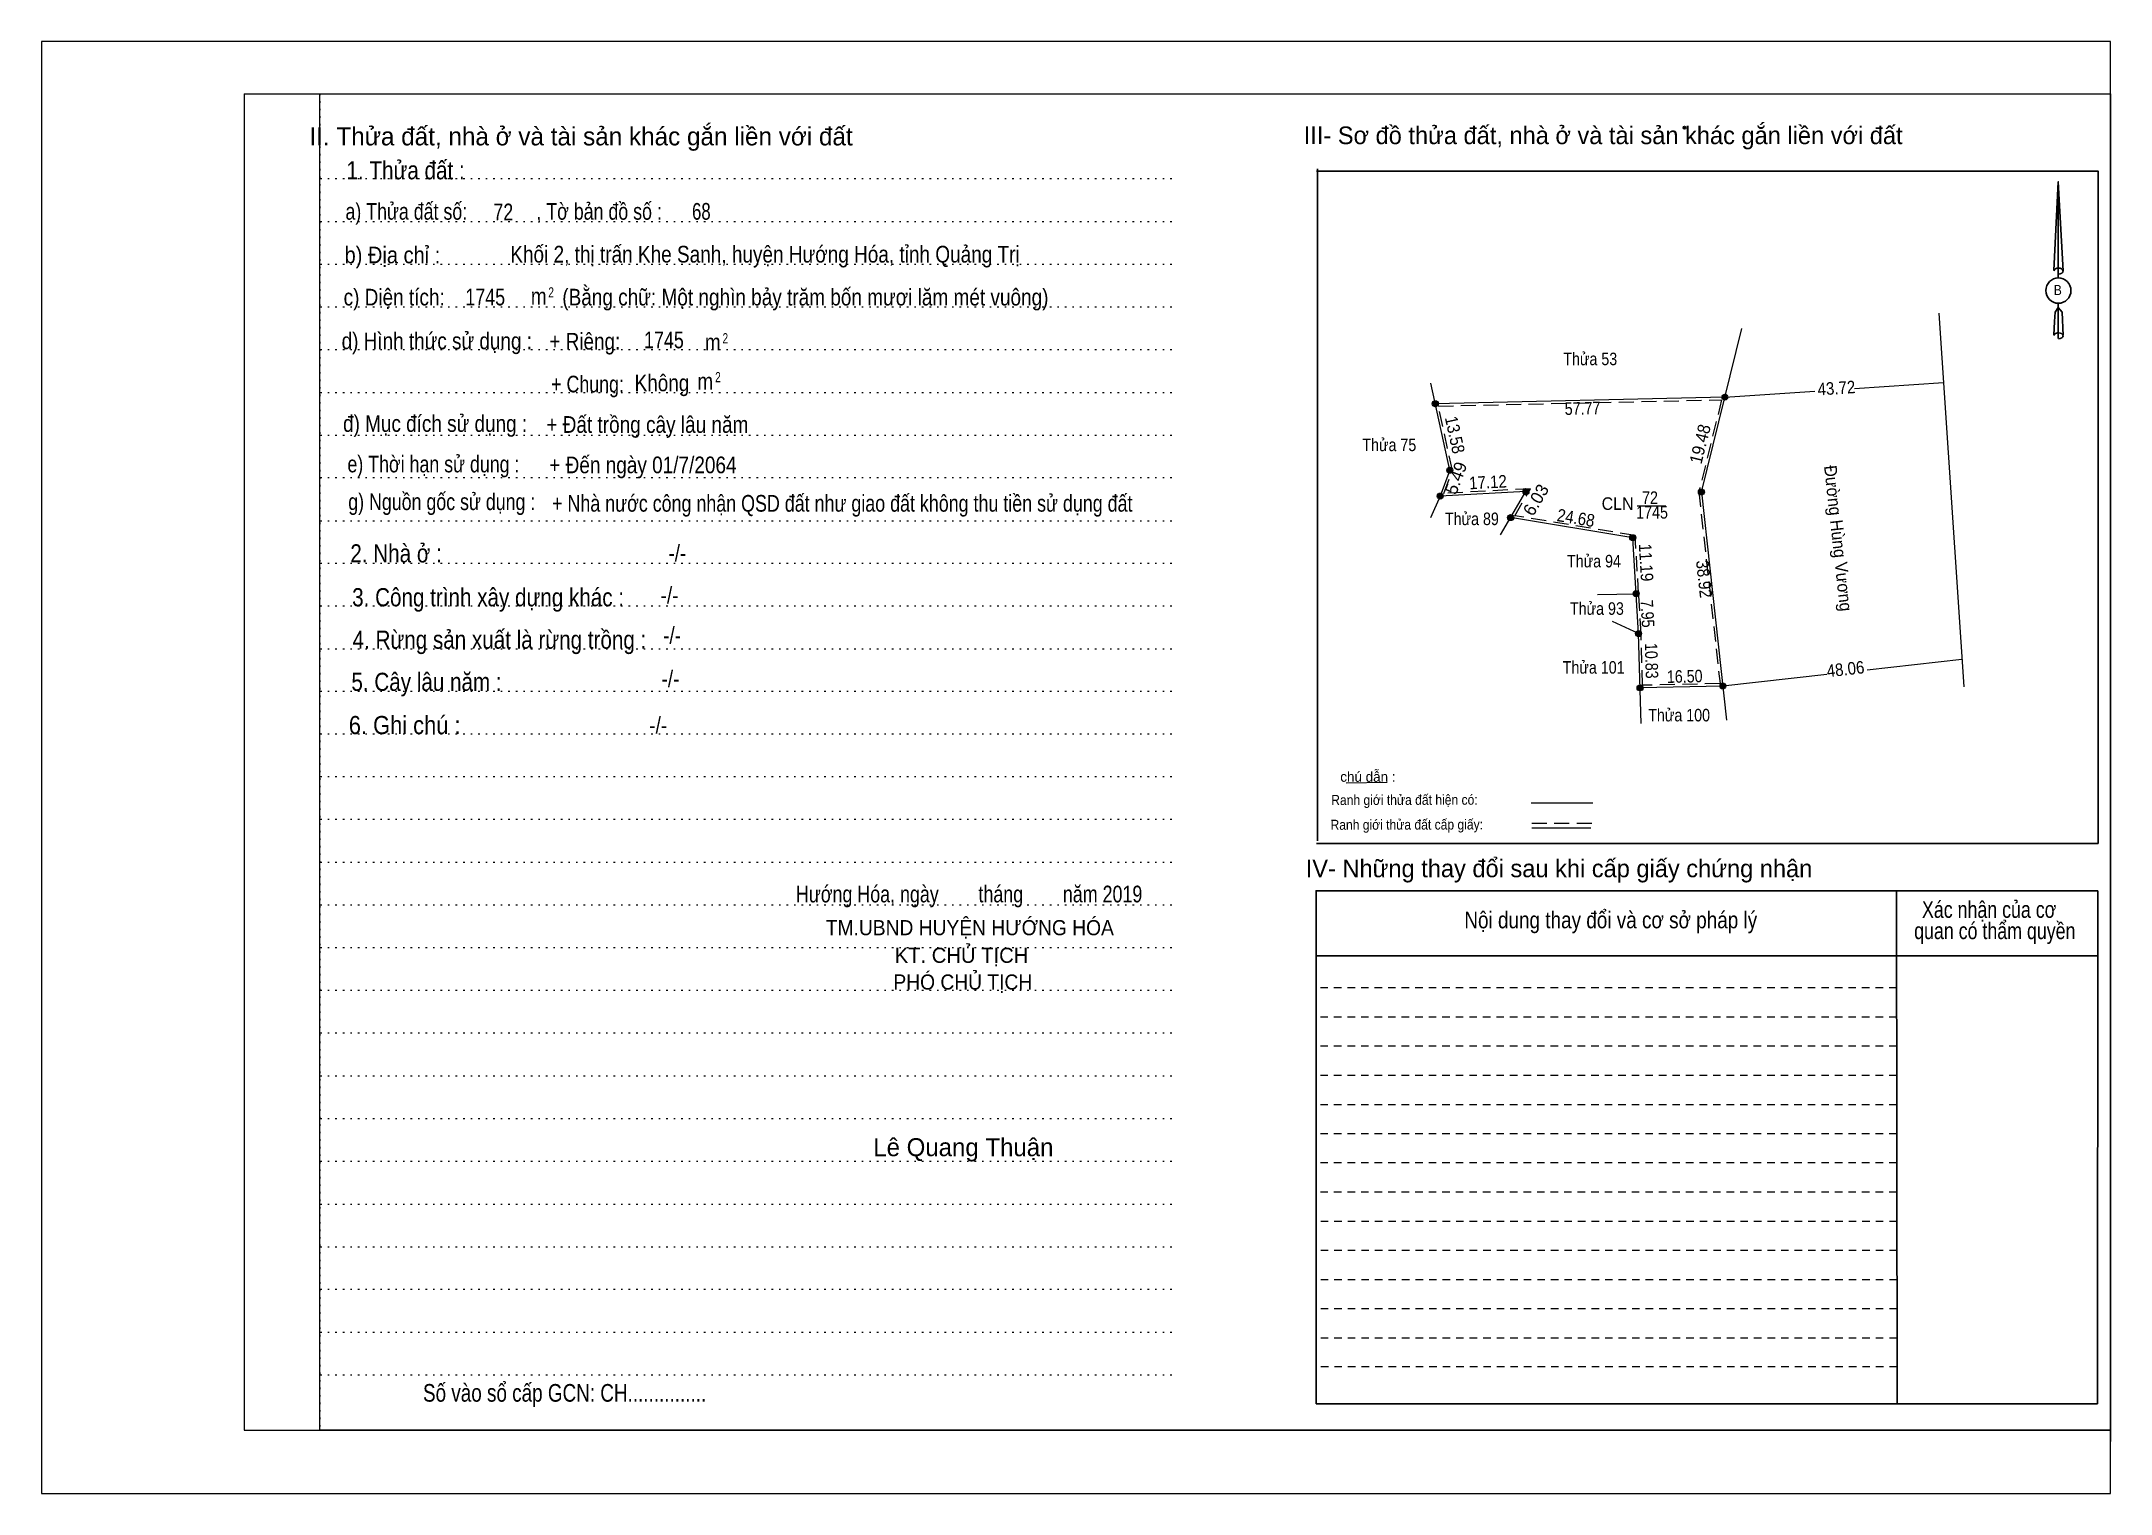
# Model space of a CAD drawing. Header units: metres. Extents: x 550018 to 551614, y 1839052 to 1839808.
# Drawn here: x 550443.5 to 550856.2, y 1839053.1 to 1839342.7 of the extents above; entities that cross this region are included whole.
import ezdxf
from ezdxf.enums import TextEntityAlignment as Align

# ---------------------------------------------------------------- set-up
doc = ezdxf.new("R2010")
doc.units = ezdxf.units.M
doc.header["$PDMODE"] = 32
doc.header["$PDSIZE"] = 0.5
for name, pattern in [('DOTTED', [1.5, 0.3, -1.2]), ('MEDIUM_DASHED', [4.5, 3, -1.5]), ('SHORT_DASHED', [2.7, 1.5, -1.2])]:
    doc.linetypes.add(name, pattern=pattern)
for name, color, linetype, lineweight in [('1', 7, 'DOTTED', 13), ('10', 7, 'MEDIUM_DASHED', 13), ('18', 7, 'Continuous', 25), ('2', 7, 'Continuous', 13), ('20', 7, 'Continuous', 13), ('28', 7, 'Continuous', 25), ('55', 7, 'Continuous', 13)]:
    doc.layers.add(name, color=color, linetype=linetype, lineweight=lineweight)

msp = doc.modelspace()

# ---------------------------------------------------------------- texts
at = {"layer": '10'}
for s, height, p in [('KT. CHỦ TỊCH', 3.017, (550627.04, 1839158.97)), ('Lê Quang Thuận', 3.58, (550627.415, 1839120.42))]:
    msp.add_text(s, height=height, dxfattribs=at).set_placement(p, align=Align.CENTER)
at = {"layer": '10', "width": 0.95}
msp.add_text('PHÓ CHỦ TỊCH', height=3.017, dxfattribs=at).set_placement((550627.3, 1839153.64), align=Align.CENTER)
at = {"layer": '18'}
msp.add_text('II. Thửa đất, nhà ở và tài sản khác gắn liền với đất', height=3.62, dxfattribs=at).set_placement((550551.165, 1839321.98), align=Align.CENTER)
for s, height, width, p in [('1. Thửa đất :', 3.62, 0.85, (550516.175, 1839315.21)), ('a) Thửa đất số:              , Tờ bản đồ số : ', 3.318, 0.8, (550536.225, 1839307.16)), ('72', 3.33, 0.8, (550535.655, 1839307.04)), ('68', 3.33, 0.75, (550575.16, 1839307.16)), ('b) Địa chỉ : ', 3.318, 0.9, (550514.105, 1839298.47)), ('Khối 2, thị trấn Khe Sanh, huyện Hướng Hóa, tỉnh Quảng Trị', 3.33, 0.85, (550587.85, 1839298.62)), ('c) Diện tích: ', 3.325, 0.85, (550514.425, 1839290.06)), ('1745', 3.33, 0.8, (550532.055, 1839290.08)), (' m', 3.318, 0.85, (550542.205, 1839290.24)), ('2', 2.011, 0.75, (550545.2, 1839291.68)), ('(Bằng chữ: Một nghìn bảy trăm bốn mươi lăm mét vuông)', 3.33, 0.85, (550595.905, 1839290.06)), ('B', 2.011, 0.9, (550845.67, 1839292.14)), ('d) Hình thức sử dụng :', 3.318, 0.85, (550522.4, 1839281.34)), ('+ Riêng: ', 3.318, 0.85, (550552.445, 1839281.26)), ('1745', 3.33, 0.8, (550567.695, 1839281.52)), (' m', 3.318, 0.85, (550576.915, 1839281.08)), ('2', 2.011, 0.75, (550579.94, 1839282.52)), ('       + Chung:', 3.318, 0.8, (550549.01, 1839272.73)), ('Không', 3.318, 0.85, (550567.3, 1839272.96)), (' m', 3.318, 0.85, (550575.405, 1839273.27)), ('2', 2.011, 0.75, (550578.47, 1839274.76)), ('đ) Mục đích sử dụng :', 3.318, 0.85, (550522.06, 1839264.86)), ('+ Đất trồng cây lâu năm', 3.33, 0.85, (550564.39, 1839264.66)), ('e) Thời hạn sử dụng :', 3.318, 0.8, (550521.73, 1839256.78)), ('+ Đến ngày 01/7/2064', 3.33, 0.85, (550563.505, 1839256.6)), ('g) Nguồn gốc sử dụng :', 3.318, 0.8, (550523.395, 1839249.26)), ('+ Nhà nước công nhận QSD đất như giao đất không thu tiền sử dụng đất', 3.33, 0.8, (550603.265, 1839248.94)), ('2. Nhà ở :', 3.62, 0.85, (550514.28, 1839238.82)), ('3. Công trình xây dựng khác :', 3.62, 0.85, (550532.63, 1839230.07)), ('4. Rừng sản xuất là rừng trồng :', 3.62, 0.85, (550534.895, 1839221.61)), ('5. Cây lâu năm :', 3.62, 0.85, (550520.35, 1839213.2)), ('6. Ghi chú :', 3.62, 0.9, (550515.99, 1839204.58)), ('Hướng Hóa, ngày        tháng        năm 2019', 3.33, 0.8, (550628.56, 1839171.03)), ('TM.UBND HUYỆN HƯỚNG HÓA', 3.017, 0.95, (550628.705, 1839164.48)), ('Số vào sổ cấp GCN: CH...............', 3.519, 0.8, (550547.89, 1839071.46))]:
    msp.add_text(s, height=height, dxfattribs=dict(at, width=width)).set_placement(p, align=Align.CENTER)
at = {"layer": '20'}
for s, width, p in [('Thửa 53', 0.85, (550752.43, 1839278.15)), ('Thửa 75', 0.85, (550712.36, 1839261.01)), ('CLN', 0.95, (550757.885, 1839249.3)), ('1745', 0.85, (550764.76, 1839247.56)), ('72', 0.85, (550764.35, 1839250.49)), ('Thửa 89', 0.85, (550728.825, 1839246.26)), ('Thửa 94', 0.85, (550753.175, 1839237.83)), ('Thửa 93', 0.85, (550753.76, 1839228.37)), ('Thửa 101', 0.85, (550753.115, 1839216.64)), ('Thửa 100', 0.85, (550770.155, 1839207.12))]:
    msp.add_text(s, height=2.5, dxfattribs=dict(at, width=width)).set_placement(p, align=Align.CENTER)
for s, rotation, width, p in [('43.72', 3.817, 0.9, (550801.607, 1839272.347)), ('57.77', 1.289, 0.85, (550750.922, 1839268.301)), ('13.58', 282.327, 0.9, (550724.225, 1839263.997)), ('19.48', 76.099, 0.95, (550775.557, 1839262.135)), ('Đường Hùng Vương', 276.295, 0.95, (550800.655, 1839243.497)), ('17.12', 3.013, 0.9, (550732.094, 1839253.584)), ('24.68', 350.648, 0.9, (550749.372, 1839246.474)), ('11.19', 273.433, 0.9, (550762.331, 1839238.73)), ('38.92', 276.298, 0.9, (550773.923, 1839235.377)), ('7.95', 273.46, 0.85, (550762.592, 1839228.53)), ('10.83', 271.64, 0.85, (550763.413, 1839219.171)), ('16.50', 1.285, 0.85, (550771.297, 1839214.862)), ('48.06', 6.307, 0.9, (550803.473, 1839216.324))]:
    msp.add_text(s, height=2.5, rotation=rotation, dxfattribs=dict(at, width=width)).set_placement(p, align=Align.CENTER)
for s, rotation, p in [('5.49', 69.652, (550726.823, 1839255.225)), ('6.03', 59.607, (550742.674, 1839250.658))]:
    msp.add_text(s, height=2.5, rotation=rotation, dxfattribs=at).set_placement(p, align=Align.CENTER)
at = {"layer": '28'}
for s, p in [('III- Sơ đồ thửa đất, nhà ở và tài sản khác gắn liền với đất', (550755.005, 1839322.23)), ('IV- Những thay đổi sau khi cấp giấy chứng nhận', (550746.205, 1839176.04))]:
    msp.add_text(s, height=3.52, dxfattribs=at).set_placement(p, align=Align.CENTER)
for s, width, p in [('-/-', 0.85, (550570.37, 1839239)), ('-/-', 0.85, (550568.82, 1839230.61)), ('-/-', 0.85, (550569.32, 1839222.62)), ('-/-', 0.85, (550569, 1839213.94)), ('-/-', 0.85, (550566.56, 1839204.69)), ('Xác nhận của cơ', 0.8, (550831.99, 1839167.94)), ('Nội dung thay đổi và cơ sở pháp lý', 0.85, (550756.525, 1839165.86)), (' quan có thẩm quyền', 0.8, (550832.62, 1839163.7))]:
    msp.add_text(s, height=3.318, dxfattribs=dict(at, width=width)).set_placement(p, align=Align.CENTER)
msp.add_text('chú dẫn :', height=2.004, rotation=359.974, dxfattribs=at).set_placement((550708.09, 1839195.077), align=Align.CENTER)
at = {"layer": '28', "width": 0.9}
msp.add_text('Ranh giới thửa đất hiện có:', height=2.004, rotation=0.135, dxfattribs=at).set_placement((550715.378, 1839190.473), align=Align.CENTER)
at = {"layer": '55', "width": 0.9}
msp.add_text('Ranh giới thửa đất cấp giấy:', height=2.004, rotation=0.135, dxfattribs=at).set_placement((550715.843, 1839185.535), align=Align.CENTER)

# ---------------------------------------------------------------- hatches: boundary and pattern name
at = {"layer": '20'}
for points in [[(550722.12, 1839270.47, 1), (550720.92, 1839270.47, 1)], [(550779.88, 1839271.77, 1), (550778.68, 1839271.77, 1)], [(550725.02, 1839257.2, 1), (550723.82, 1839257.2, 1)], [(550723.11, 1839252.05, 1), (550721.91, 1839252.05, 1)], [(550740.21, 1839252.95, 1), (550739.01, 1839252.95, 1)], [(550775.2, 1839252.86, 1), (550774, 1839252.86, 1)], [(550737.16, 1839247.75, 1), (550735.96, 1839247.75, 1)], [(550761.51, 1839243.74, 1), (550760.31, 1839243.74, 1)], [(550762.18, 1839232.57, 1), (550760.98, 1839232.57, 1)], [(550762.66, 1839224.63, 1), (550761.46, 1839224.63, 1)], [(550762.97, 1839213.8, 1), (550761.77, 1839213.8, 1)], [(550779.47, 1839214.17, 1), (550778.27, 1839214.17, 1)]]:
    msp.add_hatch(color=256, dxfattribs=at).paths.add_polyline_path(points)

# ---------------------------------------------------------------- linework, layer by layer
at = {"layer": '1', "linetype": 'Continuous'}
for p, q in [((550483.97, 1839332.28), (550856.21, 1839332.28)), ((550483.97, 1839332.28), (550483.97, 1839065.78)), ((550856.21, 1839332.28), (550856.21, 1839063.5)), ((550483.97, 1839065.78), (550856.21, 1839065.78))]:
    msp.add_line(p, q, dxfattribs=at)
at = {"layer": '1'}
for p, q in [((550499.06, 1839332.28), (550499.06, 1839065.78)), ((550499.06, 1839332.28), (550499.06, 1839065.78)), ((550499.16, 1839315.36), (550669.22, 1839315.36)), ((550499.16, 1839306.82), (550669.22, 1839306.82)), ((550499.16, 1839298.29), (550669.22, 1839298.29)), ((550499.16, 1839289.8), (550669.22, 1839289.8)), ((550499.16, 1839281.26), (550669.22, 1839281.26)), ((550499.16, 1839272.73), (550669.22, 1839272.73)), ((550499.16, 1839264.2), (550669.22, 1839264.2)), ((550499.16, 1839255.74), (550669.22, 1839255.74)), ((550499.16, 1839247.14), (550669.22, 1839247.14)), ((550499.16, 1839238.68), (550669.22, 1839238.68)), ((550499.16, 1839230.14), (550669.22, 1839230.14)), ((550499.16, 1839221.61), (550669.22, 1839221.61)), ((550499.16, 1839213.12), (550669.22, 1839213.12)), ((550499.16, 1839204.62), (550669.22, 1839204.62)), ((550499.16, 1839196.1), (550669.22, 1839196.1)), ((550499.16, 1839187.59), (550669.22, 1839187.59)), ((550499.16, 1839179.02), (550669.22, 1839179.02)), ((550499.16, 1839170.54), (550669.22, 1839170.54)), ((550499.16, 1839162.03), (550669.22, 1839162.03)), ((550499.16, 1839153.5), (550669.22, 1839153.5)), ((550499.16, 1839145), (550669.22, 1839145)), ((550499.16, 1839136.47), (550669.22, 1839136.47)), ((550499.16, 1839127.94), (550669.22, 1839127.94)), ((550499.16, 1839119.42), (550669.22, 1839119.42)), ((550499.16, 1839110.88), (550669.22, 1839110.88)), ((550499.16, 1839102.34), (550669.22, 1839102.34)), ((550499.16, 1839093.88), (550669.22, 1839093.88)), ((550499.16, 1839085.35), (550669.22, 1839085.35)), ((550499.16, 1839076.82), (550669.22, 1839076.82))]:
    msp.add_line(p, q, dxfattribs=at)
at = {"layer": '1', "linetype": 'Continuous'}
for points in [[(550443.54, 1839053.13), (550856.21, 1839053.13), (550856.21, 1839342.72), (550443.54, 1839342.72)], [(550499.06, 1839332.28), (550856.21, 1839332.28), (550856.21, 1839065.78), (550499.06, 1839065.78)]]:
    msp.add_lwpolyline(points, close=True, dxfattribs=at)
at = {"layer": '18'}
for p, q in [((550845.77, 1839314.74), (550846.74, 1839296.96)), ((550845.77, 1839314.74), (550846.74, 1839296.96)), ((550845.77, 1839314.74), (550846.74, 1839296.96)), ((550845.02, 1839299.78), (550844.87, 1839297.03)), ((550845.77, 1839297.57), (550845.77, 1839296.85)), ((550845.77, 1839296.85), (550845.77, 1839296.38)), ((550845.77, 1839296.38), (550845.77, 1839295.66)), ((550845.77, 1839296.38), (550845.77, 1839295.66)), ((550845.77, 1839296.38), (550845.77, 1839295.66)), ((550846.74, 1839296.96), (550846.74, 1839297.03)), ((550845.77, 1839289.65), (550845.77, 1839290.48)), ((550845.77, 1839289.65), (550845.77, 1839290.48)), ((550845.77, 1839289.65), (550845.77, 1839290.48)), ((550845.77, 1839289.65), (550846.52, 1839288.72)), ((550845.77, 1839289.65), (550846.52, 1839288.72)), ((550845.77, 1839289.65), (550846.52, 1839288.72)), ((550846.52, 1839288.72), (550846.74, 1839284.04)), ((550846.52, 1839288.72), (550846.74, 1839284.04)), ((550846.52, 1839288.72), (550846.74, 1839284.04)), ((550845.77, 1839284.66), (550845.77, 1839284)), ((550845.77, 1839284), (550845.77, 1839283.46)), ((550846.74, 1839284.04), (550846.74, 1839284.12))]:
    msp.add_line(p, q, dxfattribs=at)
for points in [[(550845.77, 1839297.57), (550845.77, 1839314.74), (550845.02, 1839299.78)], [(550845.77, 1839284.66), (550845.77, 1839289.65), (550845.12, 1839288.72), (550845.02, 1839286.84), (550844.87, 1839284.12)]]:
    msp.add_lwpolyline(points, dxfattribs=at)
msp.add_ellipse((550845.81, 1839293.024), major_axis=(0, 2.53), ratio=0.983453, dxfattribs=at)
for centre, start_param, end_param in [((550845.811, 1839296.922), 1.5707963, 3.074452), ((550845.811, 1839296.922), 0.0671406, 1.5707963), ((550845.811, 1839296.922), 4.712389, 6.2831853), ((550845.811, 1839284.009), 2.4910694, 3.0742784), ((550845.811, 1839284.009), 1.5707963, 2.4910694), ((550845.811, 1839284.009), 0.0671406, 1.5707963), ((550845.811, 1839284.009), 4.712389, 6.2831853)]:
    msp.add_ellipse(centre, major_axis=(0.912, 0), ratio=0.655448, start_param=start_param, end_param=end_param, dxfattribs=at)
at = {"layer": '2'}
msp.add_line((550821.98, 1839288.51), (550826.93, 1839214.03), dxfattribs=at)
at = {"layer": '2', "linetype": 'SHORT_DASHED'}
for p, q in [((550813.52, 1839148.14), (550697.74, 1839148.14)), ((550813.52, 1839142.38), (550697.74, 1839142.38)), ((550813.52, 1839136.52), (550697.74, 1839136.52)), ((550813.52, 1839130.68), (550697.74, 1839130.68)), ((550813.52, 1839124.88), (550697.74, 1839124.88)), ((550813.52, 1839119.08), (550697.74, 1839119.08)), ((550813.52, 1839113.25), (550697.74, 1839113.25)), ((550813.58, 1839107.42), (550697.74, 1839107.42)), ((550813.58, 1839101.6), (550697.74, 1839101.6)), ((550813.58, 1839095.79), (550697.74, 1839095.79)), ((550813.58, 1839089.96), (550697.74, 1839089.96)), ((550813.58, 1839084.16), (550697.74, 1839084.16)), ((550813.62, 1839078.4), (550697.74, 1839078.4))]:
    msp.add_line(p, q, dxfattribs=at)
at = {"layer": '20'}
for p, q in [((550774.6, 1839252.86), (550782.67, 1839285.48)), ((550724.42, 1839257.2), (550720.62, 1839274.58)), ((550805.12, 1839273.49), (550822.9, 1839274.68)), ((550779.28, 1839271.77), (550721.52, 1839270.47)), ((550779.28, 1839271.77), (550797.23, 1839272.97)), ((550724.42, 1839257.2), (550722.51, 1839252.05)), ((550722.51, 1839252.05), (550720.56, 1839247.68)), ((550761.78, 1839250.13), (550767.53, 1839250.13)), ((550774.6, 1839252.86), (550779.62, 1839207.39)), ((550760.91, 1839243.74), (550736.56, 1839247.75)), ((550753.91, 1839232.4), (550761.58, 1839232.57)), ((550762.06, 1839224.63), (550756.84, 1839227.06)), ((550826.57, 1839219.44), (550807.66, 1839217.35)), ((550778.87, 1839214.17), (550762.37, 1839213.8)), ((550799.61, 1839216.46), (550778.87, 1839214.17))]:
    msp.add_line(p, q, dxfattribs=at)
at = {"layer": '20', "linetype": 'MEDIUM_DASHED'}
msp.add_lwpolyline([(550778.64, 1839271.26), (550774.09, 1839252.89), (550778.31, 1839214.66), (550762.86, 1839214.31), (550762.56, 1839224.65), (550762.08, 1839232.6), (550761.39, 1839244.17), (550737.36, 1839248.13), (550740.51, 1839253.5), (550723.24, 1839252.59), (550724.94, 1839257.16), (550722.14, 1839269.98)], close=True, dxfattribs=at)
at = {"layer": '20'}
for points in [[(550734.55, 1839244.34), (550739.61, 1839252.95), (550722.51, 1839252.05)], [(550762.58, 1839206.7), (550762.06, 1839224.63), (550760.91, 1839243.74)]]:
    msp.add_lwpolyline(points, dxfattribs=at)
for centre in [(550721.52, 1839270.47), (550779.28, 1839271.77), (550724.42, 1839257.2), (550722.51, 1839252.05), (550739.61, 1839252.95), (550774.6, 1839252.86), (550736.56, 1839247.75), (550760.91, 1839243.74), (550761.58, 1839232.57), (550762.06, 1839224.63), (550762.37, 1839213.8), (550778.87, 1839214.17)]:
    msp.add_circle(centre, 0.6, dxfattribs=at)
at = {"layer": '28'}
for p, q in [((550698.02, 1839317.3), (550698.02, 1839183.27)), ((550853.76, 1839182.78), (550697.84, 1839182.78)), ((550813.52, 1839173.34), (550813.62, 1839071.02)), ((550853.66, 1839173.34), (550853.62, 1839071.02)), ((550853.62, 1839160.38), (550697.74, 1839160.38)), ((550853.62, 1839071.02), (550697.74, 1839071.02))]:
    msp.add_line(p, q, dxfattribs=at)
at = {"layer": '28', "lineweight": 13}
for p, q in [((550703.75, 1839194.86), (550711.92, 1839194.97)), ((550740.65, 1839190.9), (550752.92, 1839190.9))]:
    msp.add_line(p, q, dxfattribs=at)
at = {"layer": '28', "linetype": 'SHORT_DASHED', "lineweight": 13}
msp.add_line((550813.52, 1839153.98), (550697.74, 1839153.98), dxfattribs=at)
at = {"layer": '28'}
for points in [[(550853.76, 1839182.78), (550853.76, 1839316.83), (550697.84, 1839316.83)], [(550853.66, 1839173.34), (550697.74, 1839173.34), (550697.74, 1839071.02)]]:
    msp.add_lwpolyline(points, dxfattribs=at)
msp.add_point((550771.22, 1839325.52), dxfattribs=at)
at = {"layer": '55', "linetype": 'MEDIUM_DASHED'}
msp.add_line((550740.76, 1839186.8), (550752.82, 1839186.8), dxfattribs=at)
at = {"layer": '55'}
msp.add_line((550740.76, 1839185.9), (550752.53, 1839185.9), dxfattribs=at)
msp.add_line((550740.76, 1839185.9), (550752.53, 1839185.9), dxfattribs=at)

msp.set_redraw_order([(e.dxf.handle, doc.entitydb.next_handle()) for e in msp.query("TEXT MTEXT ATTDEF DIMENSION ARC_DIMENSION")])  # texts and dimensions are drawn at this point

doc.saveas('drawing.dxf')
